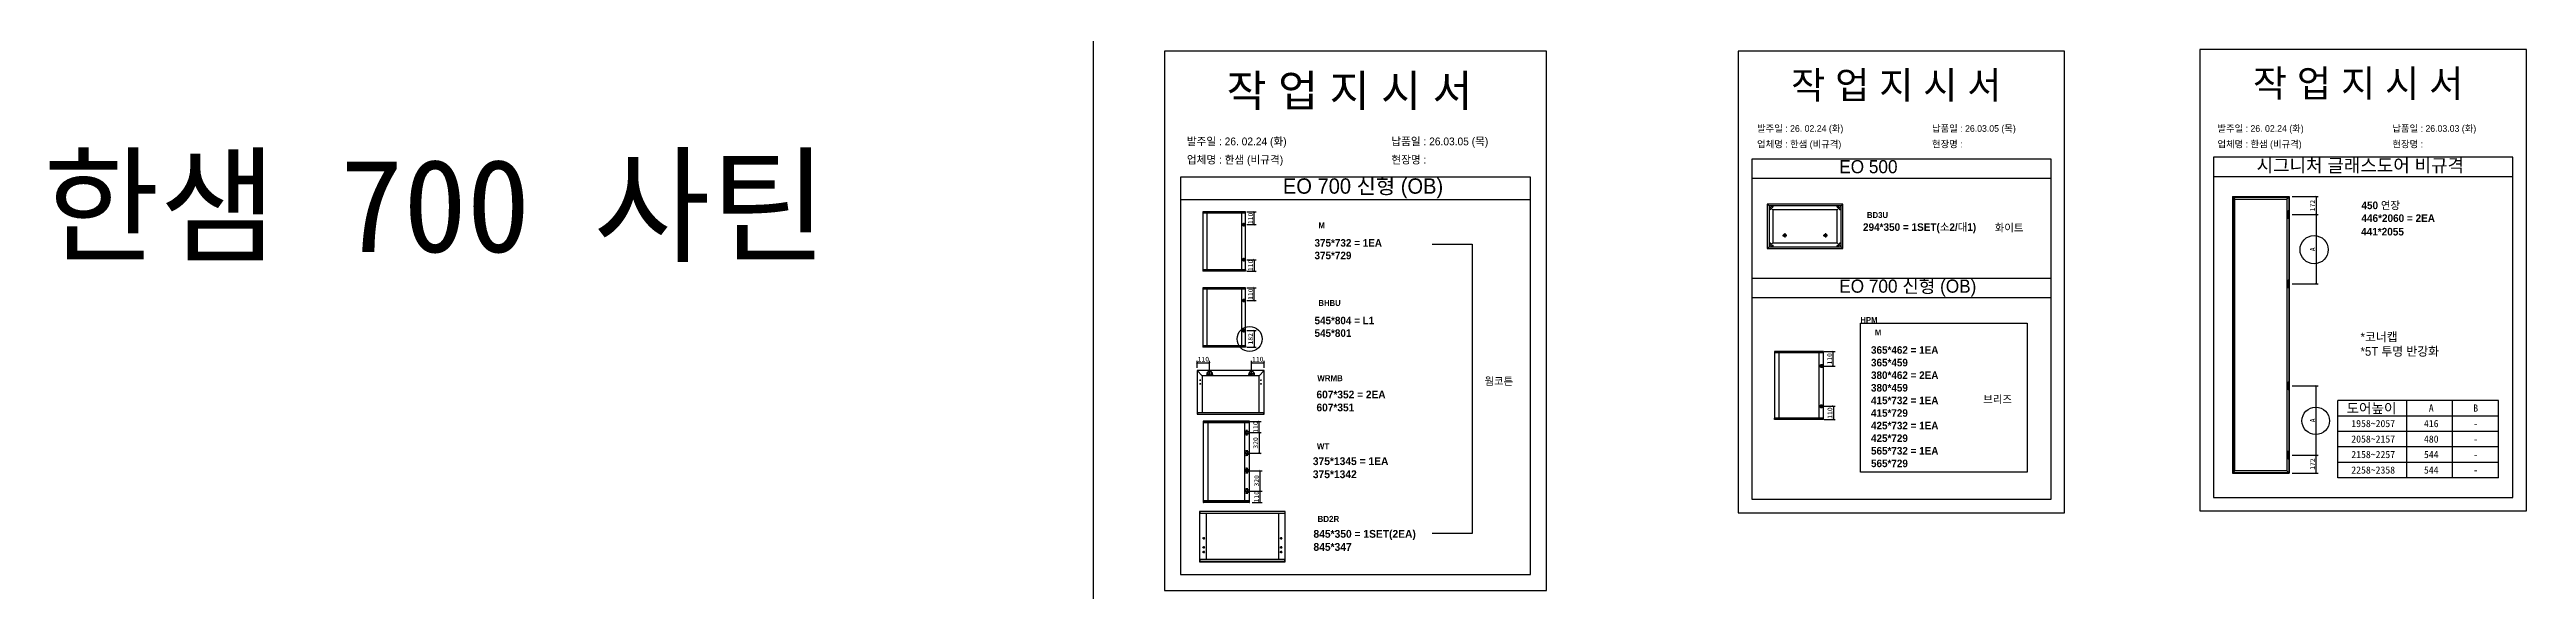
# Model space of a CAD drawing. Header units: millimetres. Extents: x -44117 to 256353, y -2095463 to 65325.
# Drawn here: x 104930 to 117671, y -733248 to -730462 of the extents above; entities that cross this region are included whole.
import ezdxf
from ezdxf.enums import TextEntityAlignment as Align

# ---------------------------------------------------------------- set-up
doc = ezdxf.new("R2010")
doc.units = ezdxf.units.MM
doc.header["$LTSCALE"] = 10
doc.linetypes.add('CENTER', pattern=[50.8, 31.75, -6.35, 6.35, -6.35])
doc.linetypes.add('HIDDEN', pattern=[9.525, 6.35, -3.175])
doc.layers.add('CENTER', color=4, linetype='CENTER')
doc.layers.add('HIDDEN', color=3, linetype='HIDDEN')
doc.layers.add('Layer1', color=7, linetype='Continuous', lineweight=70)
doc.styles.add('MtX_Gulim', font='')
doc.styles.get('MtX_Gulim').set_extended_font_data('Gulim', bold=True)
doc.dimstyles.new('ISO-25', dxfattribs={"dimtxt": 2.5, "dimasz": 2.5, "dimexe": 1, "dimexo": 1, "dimtad": 1, "dimtxsty": 'Standard', "dimblk": 'ARCHTICK', "dimcen": 2.5, "dimadec": 0, "dimazin": 0, "dimtfac": 1, "dimtmove": 0, "dimatfit": 3, "dimfxl": 0, "dimarcsym": 0})

msp = doc.modelspace()

# ---------------------------------------------------------------- texts
at = {"linetype": 'Continuous', "style": 'MtX_Gulim'}
for s, height, p in [('450 연장', 39.271262, (116822.3064, -731284.52566)), ('M', 30.31593, (111457.02384, -731383.07491)), ('BD3U', 30.555632, (114278.61797, -731329.99376)), ('446*2060 = 2EA', 39.2712622, (116822.3064, -731350.3876)), ('BHBU', 30.315933, (111457.02384, -731782.74232)), ('HPM', 30.315933, (114244.81587, -731870.01125)), ('M', 30.31593, (114319.70993, -731934.49668)), ('WRMB', 31.09714, (111451.27607, -732170.27322)), ('도어높이', 51.111877, (116745.83055, -732334.78939)), ('WT', 31.421769, (111449.07135, -732520.75419)), ('BD2R', 31.421769, (111452.29794, -732895.03815))]:
    msp.add_text(s, height=height, dxfattribs=at).set_placement(p)
at = {"color": 242, "linetype": 'Continuous', "true_color": 0xcd2027, "style": 'MtX_Gulim'}
msp.add_text('441*2055', height=39.271262, dxfattribs=at).set_placement((116820.84448, -731419.98737))
for s, height, p in [('1958~2057', 36.776263, (116882.94239, -732406.57166)), ('416', 36.776263, (117181.60924, -732406.57166)), ('A', 36.77626, (117181.60924, -732326.81662)), ('B', 36.77626, (117410.24618, -732326.81662)), ('-', 36.77626, (117410.24618, -732406.57166)), ('2058~2157', 36.776263, (116882.94239, -732486.32669)), ('480', 36.776263, (117181.60924, -732486.32669)), ('-', 36.77626, (117410.24618, -732486.32669)), ('2158~2257', 36.776263, (116882.94239, -732566.08172)), ('2258~2358', 36.776263, (116882.94239, -732645.83676)), ('544', 36.776263, (117181.60924, -732566.08172)), ('544', 36.776263, (117181.60924, -732645.83676)), ('-', 36.77626, (117410.24618, -732566.08172)), ('-', 36.77626, (117410.24618, -732645.83676))]:
    msp.add_text(s, height=height).set_placement(p, align=Align.CENTER)
at = {"attachment_point": 1}
for s, width, gutter_width, heights, insert, char_height in [('{\\fGulim|b0|i0|c129|p50;작 업 지 시 서}', 3866.1191991, 14.61198, [-182.17695], (110984.8366, -730592.12168), 163.6541724), ('{\\fGulim|b0|i0|c129|p50;작 업 지 시 서}', 3307.3198183, 12.5, [-155.84554], (113888.56953, -730575.27655), 140), ('{\\fGulim|b0|i0|c129|p50;작 업 지 시 서}', 3307.3198183, 12.5, [-155.84554], (116264.1671, -730566.57035), 140), ('\\pt11;{\\fGulim|b0|i0|c129|p50;발주일 : 26. 02.24 (화)}', 3307.3198183, 12.5, [34.50412], (113713.36018, -730851.99697), 34.3), ('{\\fGulim|b0|i0|c129|p50;납품일 : 26.03.05 (목)}', 3307.3198183, 12.5, [35.09023], (114613.33816, -730851.99697), 34.3), ('\\pt11;{\\fGulim|b0|i0|c129|p50;발주일 : 26. 02.24 (화)}', 3307.3198183, 12.5, [34.50412], (116081.73262, -730851.99697), 34.3), ('{\\fGulim|b0|i0|c129|p50;납품일 : 26.03.03 (화)}', 3307.3198183, 12.5, [35.09023], (116981.7106, -730851.99697), 34.3), ('{\\f굴림|b0|i0|c129|p50;한샘} 700 {\\f굴림|b0|i0|c129|p50;사틴}', 5072.1082947, 2395.6482, [-533.35869], (104895.62473, -731026.06257), 479.1296392), ('\\pt11;{\\fGulim|b0|i0|c129|p50;발주일 : 26. 02.24 (화)}', 3866.1191991, 14.61198, [40.33388], (110780.02416, -730915.59633), 40.0952722), ('{\\fGulim|b0|i0|c129|p50;납품일 : 26.03.05 (목)}', 3866.1191991, 14.61198, [41.01902], (111832.06096, -730915.59633), 40.0952722), ('{\\fGulim|b0|i0|c129|p50;업체명 : 한샘 (비규격)}', 3307.3198183, 12.5, [36.11279], (113713.36018, -730932.65315), 34.3), ('{\\fGulim|b0|i0|c129|p50;현장명 : }', 3307.3198183, 12.5, [-38.2735], (114613.33816, -730932.65315), 34.3), ('{\\fGulim|b0|i0|c129|p50;업체명 : 한샘 (비규격)}', 3307.3198183, 12.5, [36.11279], (116081.73262, -730932.65315), 34.3), ('{\\fGulim|b0|i0|c129|p50;현장명 : }', 3307.3198183, 12.5, [-38.2735], (116981.7106, -730932.65315), 34.3), ('{\\fGulim|b0|i0|c129|p50;업체명 : 한샘 (비규격)}', 3866.1191991, 14.61198, [42.21435], (110780.02416, -731009.88004), 40.0952722), ('{\\fGulim|b0|i0|c129|p50;EO 700 신형 (OB)}', 1866.9095708, 7.05598, [-99.44135], (111274.21155, -731125.79316), 79.0269325), ('{\\fGulim|b0|i0|c129|p50;현장명 : }', 3866.1191991, 14.61198, [-44.74013], (111832.06096, -731009.88004), 40.0952722), ('{\\fGulim|b0|i0|c129|p50;EO 500}', 1597.0710432, 6.03612, [-69.31494], (114136.11894, -731031.81247), 67.6045736), ('{\\fGulim|b0|i0|c129|p50;시그니처 글래스도어 비규격}', 1597.0710432, 6.03612, [-75.34624], (116283.08256, -731025.35977), 67.6045736), ('{\\f굴림|b1|i0|c129|p50;294*350 = 1SET(소2/대1)}', 11862.5631537, 152.56307, [758.13502], (114258.36879, -731357.15663), 39.2305043), ('{\\f굴림|b1|i0|c129|p50;화이트}', 11862.5631537, 152.56307, [-43.58945], (114935.99964, -731360.87899), 39.2305043), ('{\\f굴림|b1|i0|c129|p50;375*732 = 1EA\\P\\C1;375*729}', 11769.5052121, 151.36626, [-104.92668], (111436.9335, -731438.56756), 38.9227538), ('{\\fGulim|b0|i0|c129|p50;EO 700 신형 (OB)}', 1597.0710432, 6.03612, [-85.06834], (114136.11894, -731646.92153), 67.6045736), ('{\\f굴림|b1|i0|c129|p50;545*804 = L1\\P\\C1;545*801}', 11769.5052121, 151.36626, [-104.97817], (111436.9335, -731838.23496), 38.9227538), ('{\\f굴림|b1|i0|c129|p50;365*462 = 1EA\\P\\C1;365*459\\P\\C256;380*462 = 2EA\\P\\C1;380*459\\P\\C256;415*732 = 1EA\\P\\C1;415*729\\P\\C256;425*732 = 1EA\\P\\C1;425*729\\P\\C256;565*732 = 1EA\\P\\C1;565*729}', 11769.5052121, 151.36626, [-624.7205], (114299.6196, -731989.98932), 38.9227538), ('{\\fGulim|b0|i0|c129|p50;*코너캡\\P*5T 투명 반강화}', 1055.7982644, 3.99038, [-126.38025], (116817.96571, -731919.89896), 44.6923083), ('{\\f굴림|b1|i0|c129|p50;607*352 = 2EA\\P\\C1;607*351}', 12072.7918459, 155.2668, [-107.63052], (111446.83527, -732218.84077), 39.9257485), ('{\\f굴림|b1|i0|c129|p50;웜코튼}', 11769.5052121, 151.36626, [-42.01186], (112311.83721, -732150.52669), 38.9227538), ('{\\f굴림|b1|i0|c129|p50;브리즈}', 11862.5631537, 152.56307, [-43.58945], (114877.2267, -732243.37319), 39.2305043), ('{\\f굴림|b1|i0|c129|p50;375*1345 = 1EA\\P\\C1;375*1342}', 12198.822037, 156.88766, [-108.80746], (111428.24818, -732561.71266), 40.342541), ('{\\f굴림|b1|i0|c129|p50;845*350 = 1SET(2EA)\\P\\C1;845*347}', 12198.822037, 156.88766, [-113.28997], (111431.47477, -732935.99662), 40.342541)]:
    msp.add_mtext_dynamic_manual_height_columns(s, width=width, gutter_width=gutter_width, heights=heights, dxfattribs=dict(at, insert=insert, char_height=char_height))

# ---------------------------------------------------------------- blocks, each defined once
blk = doc.blocks.new('_ArchTick')
at = {"color": 0, "linetype": 'ByBlock', "const_width": 0.15}
blk.add_lwpolyline([(-0.5, -0.5), (0.5, 0.5)], dxfattribs=at)
blk = doc.blocks.new('*D4944')
at = {"color": 0, "lineweight": -2}
for p, q in [((110833, -732101), (110833, -732066)), ((110833, -732076), (110897, -732076)), ((110897, -732113), (110897, -732066))]:
    blk.add_line(p, q, dxfattribs=at)
at = {"layer": 'Defpoints', "color": 0}
for p in [(110833, -732116), (110897, -732076), (110897, -732128)]:
    blk.add_point(p, dxfattribs=at)
at = {"color": 0, "lineweight": -2, "xscale": 10, "yscale": 10, "zscale": 10, "rotation": 180}
blk.add_blockref('_ArchTick', (110833, -732076), dxfattribs=at)
at = {"color": 0, "lineweight": -2, "xscale": 10, "yscale": 10, "zscale": 10}
blk.add_blockref('_ArchTick', (110897, -732076), dxfattribs=at)
at = {"color": 0, "insert": (110865, -732057), "char_height": 25, "attachment_point": 5}
blk.add_mtext('110', dxfattribs=at)
blk = doc.blocks.new('*D4945')
at = {"color": 0, "lineweight": -2}
for p, q in [((111113, -732113), (111113, -732066)), ((111113, -732076), (111178, -732076)), ((111178, -732101), (111178, -732066))]:
    blk.add_line(p, q, dxfattribs=at)
at = {"layer": 'Defpoints', "color": 0}
for p in [(111113, -732128), (111178, -732076), (111178, -732116)]:
    blk.add_point(p, dxfattribs=at)
at = {"color": 0, "lineweight": -2, "xscale": 10, "yscale": 10, "zscale": 10, "rotation": 180}
blk.add_blockref('_ArchTick', (111113, -732076), dxfattribs=at)
at = {"color": 0, "lineweight": -2, "xscale": 10, "yscale": 10, "zscale": 10}
blk.add_blockref('_ArchTick', (111178, -732076), dxfattribs=at)
at = {"color": 0, "insert": (111145, -732057), "char_height": 25, "attachment_point": 5}
blk.add_mtext('110', dxfattribs=at)
blk = doc.blocks.new('*D4946')
at = {"color": 0, "lineweight": -2}
for p, q in [((111088, -731299), (111136, -731299)), ((111088, -731364), (111136, -731364)), ((111126, -731364), (111126, -731299))]:
    blk.add_line(p, q, dxfattribs=at)
at = {"layer": 'Defpoints', "color": 0}
for p in [(111073, -731299), (111073, -731364), (111126, -731299)]:
    blk.add_point(p, dxfattribs=at)
at = {"color": 0, "lineweight": -2, "xscale": 10, "yscale": 10, "zscale": 10}
for p, rotation in [((111126, -731299), 90), ((111126, -731364), 270)]:
    blk.add_blockref('_ArchTick', p, dxfattribs=dict(at, rotation=rotation))
at = {"color": 0, "insert": (111108, -731332), "char_height": 25, "attachment_point": 5, "rotation": 90}
blk.add_mtext('110', dxfattribs=at)
blk = doc.blocks.new('*D4947')
at = {"color": 0, "lineweight": -2}
for p, q in [((111088, -731545), (111137, -731545)), ((111088, -731604), (111137, -731604)), ((111127, -731545), (111127, -731604))]:
    blk.add_line(p, q, dxfattribs=at)
at = {"layer": 'Defpoints', "color": 0}
for p in [(111073, -731545), (111073, -731604), (111127, -731604)]:
    blk.add_point(p, dxfattribs=at)
at = {"color": 0, "lineweight": -2, "xscale": 10, "yscale": 10, "zscale": 10}
for p, rotation in [((111127, -731545), 90), ((111127, -731604), 270)]:
    blk.add_blockref('_ArchTick', p, dxfattribs=dict(at, rotation=rotation))
at = {"color": 0, "insert": (111108, -731574), "char_height": 25, "attachment_point": 5, "rotation": 90}
blk.add_mtext('110', dxfattribs=at)
blk = doc.blocks.new('28-B')
blk.add_circle((0, 0), 10)
at = {"layer": 'CENTER'}
for p, q in [((-17, 0), (17, 0)), ((0, 17), (0, -17))]:
    blk.add_line(p, q, dxfattribs=at)
blk = doc.blocks.new('*D4948')
at = {"color": 0, "lineweight": -2}
for p, q in [((111088, -731689), (111136, -731689)), ((111088, -731755), (111136, -731755)), ((111126, -731755), (111126, -731689))]:
    blk.add_line(p, q, dxfattribs=at)
at = {"layer": 'Defpoints', "color": 0}
for p in [(111073, -731689), (111073, -731755), (111126, -731689)]:
    blk.add_point(p, dxfattribs=at)
at = {"color": 0, "lineweight": -2, "xscale": 10, "yscale": 10, "zscale": 10}
for p, rotation in [((111126, -731689), 90), ((111126, -731755), 270)]:
    blk.add_blockref('_ArchTick', p, dxfattribs=dict(at, rotation=rotation))
at = {"color": 0, "insert": (111108, -731722), "char_height": 25, "attachment_point": 5, "rotation": 90}
blk.add_mtext('110', dxfattribs=at)
blk = doc.blocks.new('*D4949')
at = {"color": 0, "lineweight": -2}
for p, q in [((111088, -731910), (111137, -731910)), ((111088, -731995), (111137, -731995)), ((111127, -731910), (111127, -731995))]:
    blk.add_line(p, q, dxfattribs=at)
at = {"layer": 'Defpoints', "color": 0}
for p in [(111073, -731910), (111073, -731995), (111127, -731995)]:
    blk.add_point(p, dxfattribs=at)
at = {"color": 0, "lineweight": -2, "xscale": 10, "yscale": 10, "zscale": 10}
for p, rotation in [((111127, -731910), 90), ((111127, -731995), 270)]:
    blk.add_blockref('_ArchTick', p, dxfattribs=dict(at, rotation=rotation))
at = {"color": 0, "insert": (111108, -731952), "char_height": 25, "attachment_point": 5, "rotation": 90}
blk.add_mtext('182', dxfattribs=at)
blk = doc.blocks.new('*D4950')
at = {"color": 0, "lineweight": -2}
for p, q in [((111105, -732377), (111163, -732377)), ((111153, -732435), (111153, -732377)), ((111105, -732435), (111163, -732435))]:
    blk.add_line(p, q, dxfattribs=at)
at = {"layer": 'Defpoints', "color": 0}
for p in [(111090, -732377), (111153, -732377), (111090, -732435)]:
    blk.add_point(p, dxfattribs=at)
at = {"color": 0, "lineweight": -2, "xscale": 10, "yscale": 10, "zscale": 10}
for p, rotation in [((111153, -732377), 90), ((111153, -732435), 270)]:
    blk.add_blockref('_ArchTick', p, dxfattribs=dict(at, rotation=rotation))
at = {"color": 0, "insert": (111134, -732406), "char_height": 25, "attachment_point": 5, "rotation": 90}
blk.add_mtext('110', dxfattribs=at)
blk = doc.blocks.new('*D4951')
at = {"color": 0, "lineweight": -2}
for p, q in [((111105, -732736), (111168, -732736)), ((111158, -732794), (111158, -732736)), ((111117, -732794), (111168, -732794))]:
    blk.add_line(p, q, dxfattribs=at)
at = {"layer": 'Defpoints', "color": 0}
for p in [(111090, -732736), (111158, -732736), (111102, -732794)]:
    blk.add_point(p, dxfattribs=at)
at = {"color": 0, "lineweight": -2, "xscale": 10, "yscale": 10, "zscale": 10}
for p, rotation in [((111158, -732736), 90), ((111158, -732794), 270)]:
    blk.add_blockref('_ArchTick', p, dxfattribs=dict(at, rotation=rotation))
at = {"color": 0, "insert": (111139, -732765), "char_height": 25, "attachment_point": 5, "rotation": 90}
blk.add_mtext('110', dxfattribs=at)
blk = doc.blocks.new('*D4952')
at = {"color": 0, "lineweight": -2}
for p, q in [((111105, -732631), (111168, -732631)), ((111158, -732736), (111158, -732631)), ((111105, -732736), (111168, -732736))]:
    blk.add_line(p, q, dxfattribs=at)
at = {"layer": 'Defpoints', "color": 0}
for p in [(111090, -732631), (111158, -732631), (111090, -732736)]:
    blk.add_point(p, dxfattribs=at)
at = {"color": 0, "lineweight": -2, "xscale": 10, "yscale": 10, "zscale": 10}
for p, rotation in [((111158, -732631), 90), ((111158, -732736), 270)]:
    blk.add_blockref('_ArchTick', p, dxfattribs=dict(at, rotation=rotation))
at = {"color": 0, "insert": (111139, -732683), "char_height": 25, "attachment_point": 5, "rotation": 90}
blk.add_mtext('320', dxfattribs=at)
blk = doc.blocks.new('*D4953')
at = {"color": 0, "lineweight": -2}
for p, q in [((111105, -732435), (111163, -732435)), ((111153, -732435), (111153, -732541)), ((111105, -732541), (111163, -732541))]:
    blk.add_line(p, q, dxfattribs=at)
at = {"layer": 'Defpoints', "color": 0}
for p in [(111090, -732435), (111090, -732541), (111153, -732541)]:
    blk.add_point(p, dxfattribs=at)
at = {"color": 0, "lineweight": -2, "xscale": 10, "yscale": 10, "zscale": 10}
for p, rotation in [((111153, -732435), 90), ((111153, -732541), 270)]:
    blk.add_blockref('_ArchTick', p, dxfattribs=dict(at, rotation=rotation))
at = {"color": 0, "insert": (111134, -732488), "char_height": 25, "attachment_point": 5, "rotation": 90}
blk.add_mtext('320', dxfattribs=at)
blk = doc.blocks.new('*D4954')
at = {"color": 0, "lineweight": -2}
for p, q in [((114059, -732017), (114115, -732017)), ((114059, -732092), (114115, -732092)), ((114105, -732092), (114105, -732017))]:
    blk.add_line(p, q, dxfattribs=at)
at = {"layer": 'Defpoints', "color": 0}
for p in [(114044, -732017), (114044, -732092), (114105, -732017)]:
    blk.add_point(p, dxfattribs=at)
at = {"color": 0, "lineweight": -2, "xscale": 10, "yscale": 10, "zscale": 10}
for p, rotation in [((114105, -732017), 90), ((114105, -732092), 270)]:
    blk.add_blockref('_ArchTick', p, dxfattribs=dict(at, rotation=rotation))
at = {"color": 0, "insert": (114087, -732055), "char_height": 25, "attachment_point": 5, "rotation": 90}
blk.add_mtext('110', dxfattribs=at)
blk = doc.blocks.new('*D4955')
at = {"color": 0, "lineweight": -2}
for p, q in [((114059, -732299), (114116, -732299)), ((114059, -732368), (114116, -732368)), ((114106, -732299), (114106, -732368))]:
    blk.add_line(p, q, dxfattribs=at)
at = {"layer": 'Defpoints', "color": 0}
for p in [(114044, -732299), (114044, -732368), (114106, -732368)]:
    blk.add_point(p, dxfattribs=at)
at = {"color": 0, "lineweight": -2, "xscale": 10, "yscale": 10, "zscale": 10}
for p, rotation in [((114106, -732299), 90), ((114106, -732368), 270)]:
    blk.add_blockref('_ArchTick', p, dxfattribs=dict(at, rotation=rotation))
at = {"color": 0, "insert": (114088, -732334), "char_height": 25, "attachment_point": 5, "rotation": 90}
blk.add_mtext('110', dxfattribs=at)
blk = doc.blocks.new('*D4956')
at = {"color": 0, "lineweight": -2}
for p, q in [((116466, -731312), (116600, -731312)), ((116590, -731312), (116590, -731669)), ((116466, -731669), (116600, -731669))]:
    blk.add_line(p, q, dxfattribs=at)
at = {"layer": 'Defpoints', "color": 0}
for p in [(116451, -731312), (116451, -731669), (116590, -731669)]:
    blk.add_point(p, dxfattribs=at)
at = {"color": 0, "lineweight": -2, "xscale": 10, "yscale": 10, "zscale": 10}
for p, rotation in [((116590, -731312), 90), ((116590, -731669), 270)]:
    blk.add_blockref('_ArchTick', p, dxfattribs=dict(at, rotation=rotation))
at = {"color": 0, "insert": (116571, -731491), "char_height": 25, "attachment_point": 5, "rotation": 90}
blk.add_mtext('A', dxfattribs=at)
blk = doc.blocks.new('*D4957')
at = {"color": 0, "lineweight": -2}
for p, q in [((116466, -731220), (116600, -731220)), ((116590, -731220), (116590, -731312)), ((116466, -731312), (116600, -731312))]:
    blk.add_line(p, q, dxfattribs=at)
at = {"layer": 'Defpoints', "color": 0}
for p in [(116451, -731220), (116451, -731312), (116590, -731312)]:
    blk.add_point(p, dxfattribs=at)
at = {"color": 0, "lineweight": -2, "xscale": 10, "yscale": 10, "zscale": 10}
for p, rotation in [((116590, -731220), 90), ((116590, -731312), 270)]:
    blk.add_blockref('_ArchTick', p, dxfattribs=dict(at, rotation=rotation))
at = {"color": 0, "insert": (116571, -731266), "char_height": 25, "attachment_point": 5, "rotation": 90}
blk.add_mtext('172', dxfattribs=at)
blk = doc.blocks.new('*D4958')
at = {"color": 0, "lineweight": -2}
for p, q in [((116466, -732194), (116600, -732194)), ((116590, -732551), (116590, -732194)), ((116466, -732551), (116600, -732551))]:
    blk.add_line(p, q, dxfattribs=at)
at = {"layer": 'Defpoints', "color": 0}
for p in [(116451, -732194), (116590, -732194), (116451, -732551)]:
    blk.add_point(p, dxfattribs=at)
at = {"color": 0, "lineweight": -2, "xscale": 10, "yscale": 10, "zscale": 10}
for p, rotation in [((116590, -732194), 90), ((116590, -732551), 270)]:
    blk.add_blockref('_ArchTick', p, dxfattribs=dict(at, rotation=rotation))
at = {"color": 0, "insert": (116571, -732372), "char_height": 25, "attachment_point": 5, "rotation": 90}
blk.add_mtext('A', dxfattribs=at)
blk = doc.blocks.new('*D4959')
at = {"color": 0, "lineweight": -2}
for p, q in [((116466, -732551), (116600, -732551)), ((116466, -732643), (116600, -732643)), ((116590, -732643), (116590, -732551))]:
    blk.add_line(p, q, dxfattribs=at)
at = {"layer": 'Defpoints', "color": 0}
for p in [(116451, -732551), (116451, -732643), (116590, -732551)]:
    blk.add_point(p, dxfattribs=at)
at = {"color": 0, "lineweight": -2, "xscale": 10, "yscale": 10, "zscale": 10}
for p, rotation in [((116590, -732551), 90), ((116590, -732643), 270)]:
    blk.add_blockref('_ArchTick', p, dxfattribs=dict(at, rotation=rotation))
at = {"color": 0, "insert": (116571, -732597), "char_height": 25, "attachment_point": 5, "rotation": 90}
blk.add_mtext('172', dxfattribs=at)

# ---------------------------------------------------------------- dimensions: what is measured, and where the dimension line sits
for base, p1, p2, text, override, picture, middle in [((116589.59552, -731312.39534), (116451.45684, -731219.90087), (116451.45684, -731312.39534), '172', {"dimscale": 10, "dimasz": 1, "dimexo": 1.5}, '*D4957', (116570.84552, -731266.1481)), ((111126.26217, -731298.71648), (111073.07705, -731364.39427), (111073.07705, -731298.71648), '110', {"dimscale": 10, "dimasz": 1, "dimexo": 1.5, "dimtxsty": 'Standard'}, '*D4946', (111107.51217, -731331.55538)), ((116589.59552, -731669.25342), (116451.45684, -731312.39534), (116451.45684, -731669.25342), 'A', {"dimscale": 10, "dimasz": 1, "dimexo": 1.5, "dimtxsty": 'Standard'}, '*D4956', (116570.84552, -731490.82438)), ((111127.11282, -731604.17369), (111073.07705, -731544.50202), (111073.07705, -731604.17369), '110', {"dimscale": 10, "dimasz": 1, "dimexo": 1.5, "dimtxsty": 'Standard'}, '*D4947', (111108.36282, -731574.33786)), ((111126.26217, -731689.20703), (111073.07705, -731754.88482), (111073.07705, -731689.20703), '110', {"dimscale": 10, "dimasz": 1, "dimexo": 1.5, "dimtxsty": 'Standard'}, '*D4948', (111107.51217, -731722.04592)), ((111127.11282, -731994.66424), (111073.07705, -731910.25429), (111073.07705, -731994.66424), '182', {"dimscale": 10, "dimasz": 1, "dimexo": 1.5, "dimtxsty": 'Standard'}, '*D4949', (111108.36282, -731952.45927)), ((114105.48876, -732017.03851), (114044.39431, -732092.48346), (114044.39431, -732017.03851), '110', {"dimscale": 10, "dimasz": 1, "dimexo": 1.5, "dimtxsty": 'Standard'}, '*D4954', (114086.73876, -732054.76099)), ((116589.59552, -732194.04471), (116451.45684, -732550.90279), (116451.45684, -732194.04471), 'A', {"dimscale": 10, "dimasz": 1, "dimexo": 1.5, "dimtxsty": 'Standard'}, '*D4958', (116570.84552, -732372.47375)), ((114106.46592, -732367.92128), (114044.39431, -732299.37564), (114044.39431, -732367.92128), '110', {"dimscale": 10, "dimasz": 1, "dimexo": 1.5, "dimtxsty": 'Standard'}, '*D4955', (114087.71592, -732333.64846)), ((111152.9491, -732540.50758), (111090.02397, -732435.32503), (111090.02397, -732540.50758), '320', {"dimscale": 10, "dimasz": 1, "dimexo": 1.5, "dimtxsty": 'Standard'}, '*D4953', (111134.1991, -732487.9163)), ((111157.52056, -732630.71757), (111090.02397, -732735.9001), (111090.02397, -732630.71757), '320', {"dimscale": 10, "dimasz": 1, "dimexo": 1.5, "dimtxsty": 'Standard'}, '*D4952', (111138.77056, -732683.30883)), ((116589.59552, -732550.90279), (116451.45684, -732643.39726), (116451.45684, -732550.90279), '172', {"dimscale": 10, "dimasz": 1, "dimexo": 1.5}, '*D4959', (116570.84552, -732597.15003)), ((111157.52056, -732735.9001), (111101.66251, -732794.4048), (111090.02397, -732735.9001), '110', {"dimscale": 10, "dimasz": 1, "dimexo": 1.5, "dimtxsty": 'Standard'}, '*D4951', (111138.77056, -732765.15245))]:
    dim = msp.add_linear_dim(base=base, p1=p1, p2=p2, angle=90, text=text, dimstyle='ISO-25', override=override)
    dim.commit()
    dim.dimension.update_dxf_attribs({"geometry": picture, "text_midpoint": middle})
for base, p1, p2, picture, middle in [((110897.46707, -732076.09642), (110832.94702, -732115.67682), (110897.46707, -732128.40325), '*D4944', (110865.20705, -732057.34642)), ((111177.53689, -732076.09642), (111113.01685, -732128.40325), (111177.53689, -732115.67682), '*D4945', (111145.27687, -732057.34642))]:
    dim = msp.add_linear_dim(base=base, p1=p1, p2=p2, text='110', dimstyle='ISO-25', override={"dimscale": 10, "dimasz": 1, "dimexo": 1.5, "dimtxsty": 'Standard'})
    dim.commit()
    dim.dimension.update_dxf_attribs({"geometry": picture, "text_midpoint": middle})
dim = msp.add_linear_dim(base=(111152.9491, -732377.48795), p1=(111090.02397, -732435.32503), p2=(111090.02397, -732377.48795), angle=90, text='110', dimstyle='ISO-25', override={"dimscale": 10, "dimasz": 1, "dimexo": 1.5, "dimtxsty": 'Standard'})
dim.commit()
dim.dimension.update_dxf_attribs({"geometry": '*D4950', "text_midpoint": (111152.9491, -732406.40649), "dimtype": 160})

# ---------------------------------------------------------------- linework, layer by layer
for p, q in [((112547.96002, -731119.33033), (110747.76412, -731119.33033)), ((115225.76293, -731026.28376), (113685.76293, -731026.28376)), ((117601.36049, -731017.57756), (116061.36049, -731017.57756)), ((117601.36049, -731117.57756), (116061.36049, -731117.57756)), ((112547.96002, -731236.22617), (110747.76412, -731236.22617)), ((115225.76293, -731126.28376), (113685.76293, -731126.28376)), ((116158.88569, -731219.90087), (116158.88569, -732643.39726)), ((116158.88569, -731219.90087), (116451.45684, -731219.90087)), ((116158.88569, -731219.90087), (116171.34948, -731232.36466)), ((116158.88569, -731219.90087), (116164.78959, -731219.90087)), ((116164.78959, -731219.90087), (116164.78959, -732643.39726)), ((116438.99305, -731232.36466), (116451.45684, -731219.90087)), ((116451.45684, -731219.90087), (116451.45684, -732643.39726)), ((110862.64946, -731298.93592), (110862.64946, -731603.95425)), ((111082.56785, -731299.33091), (110862.64946, -731299.33091)), ((111082.56785, -731305.29961), (110862.64946, -731305.29961)), ((111082.34841, -731298.71648), (110862.8689, -731298.71648)), ((110882.17941, -731304.86073), (110882.17941, -731597.59056)), ((111062.81846, -731597.59056), (111062.81846, -731305.29961)), ((111081.47066, -731305.29961), (111081.47066, -731298.71648)), ((111082.56785, -731603.95425), (111082.56785, -731298.93592)), ((113765.85584, -731258.58387), (113765.85584, -731487.06854)), ((113766.51211, -731258.91279, 94.77377), (113765.85584, -731258.91279, 94.77377)), ((114155.06541, -731258.25653), (113766.18319, -731258.25653)), ((113766.51211, -731258.91279, 94.77377), (113766.51211, -731258.25653, 94.77377)), ((113795.05475, -731287.45543), (113766.51211, -731258.91279)), ((114145.70343, -731267.94585), (113775.54517, -731267.94585)), ((113775.54517, -731267.94585), (113775.54517, -731477.70656)), ((114126.19385, -731287.45543), (113795.05475, -731287.45543)), ((113795.05475, -731287.45543), (113795.05475, -731458.19698)), ((114126.19385, -731287.45543), (114154.73649, -731258.91279)), ((114126.19385, -731458.19698), (114126.19385, -731287.45543)), ((114145.70343, -731477.70656), (114145.70343, -731267.94585)), ((114154.73649, -731258.91279, 94.77377), (114154.73649, -731258.25653, 94.77377)), ((114154.73649, -731258.91279, 94.77377), (114154.73649, -731258.25653, 94.77377)), ((114154.73649, -731258.91279, 94.77377), (114155.39275, -731258.91279, 94.77377)), ((114154.73649, -731258.91279, 94.77377), (114155.39275, -731258.91279, 94.77377)), ((114155.39275, -731487.06854), (114155.39275, -731258.58387)), ((113766.51211, -731486.73962, 94.77377), (113765.85584, -731486.73962, 94.77377)), ((113766.18319, -731487.39589), (114155.06541, -731487.39589)), ((113795.05475, -731458.19698), (113766.51211, -731486.73962)), ((113766.51211, -731486.73962, 94.77377), (113766.51211, -731487.39589, 94.77377)), ((113775.54517, -731477.70656), (114145.70343, -731477.70656)), ((113795.05475, -731458.19698), (114126.19385, -731458.19698)), ((114126.1894, -731458.19698), (114154.73859, -731486.73962)), ((114152.77627, -731487.39814), (114152.77402, -731487.39589)), ((114154.73649, -731486.73962, 94.77377), (114155.39275, -731486.73962, 94.77377)), ((114154.73649, -731486.73962, 94.77377), (114154.73649, -731487.39589, 94.77377)), ((114154.73649, -731486.73962, 94.77377), (114155.39275, -731486.73962, 94.77377)), ((114154.73649, -731486.73962, 94.77377), (114154.73649, -731487.39589, 94.77377)), ((111082.56785, -731597.59056), (110862.64946, -731597.59056)), ((111082.56785, -731603.55927), (110862.64946, -731603.55927)), ((111082.34841, -731604.17369), (110862.8689, -731604.17369)), ((110863.74665, -731604.17369), (110863.74665, -731597.59056)), ((111081.47066, -731597.59056), (111081.47066, -731604.17369)), ((110862.64946, -731689.42646), (110862.64946, -731994.44479)), ((111082.56785, -731689.82145), (110862.64946, -731689.82145)), ((111082.56785, -731695.79015), (110862.64946, -731695.79015)), ((111082.34841, -731689.20703), (110862.8689, -731689.20703)), ((110882.17941, -731695.35128), (110882.17941, -731988.08111)), ((111062.81846, -731988.08111), (111062.81846, -731695.79015)), ((111081.47066, -731695.79015), (111081.47066, -731689.20703)), ((111082.56785, -731994.44479), (111082.56785, -731689.42646)), ((115225.76293, -731641.39282), (113685.76293, -731641.39282)), ((115225.76293, -731741.39282), (113685.76293, -731741.39282)), ((111082.56785, -731988.08111), (110862.64946, -731988.08111)), ((111082.56785, -731994.04981), (110862.64946, -731994.04981)), ((111082.34841, -731994.66424), (110862.8689, -731994.66424)), ((110863.74665, -731994.66424), (110863.74665, -731988.08111)), ((111081.47066, -731988.08111), (111081.47066, -731994.66424)), ((110832.65106, -732115.67682), (110832.65106, -732340.01715)), ((110858.99181, -732142.01757), (110832.73774, -732115.46754)), ((111177.53689, -732115.38086), (110832.94702, -732115.38086)), ((110913.61049, -732128.40325), (110881.32365, -732128.40325)), ((110886.51642, -732134.32252), (110881.781, -732134.32252)), ((110884.14871, -732131.95481), (110884.14871, -732136.69023)), ((110897.46707, -732144.54667), (110897.46707, -732112.25983)), ((110913.15313, -732134.32252), (110908.41772, -732134.32252)), ((110910.78542, -732131.95481), (110910.78542, -732136.69023)), ((111096.87343, -732128.40325), (111129.16027, -732128.40325)), ((111102.06621, -732134.32252), (111097.33079, -732134.32252)), ((111099.6985, -732131.95481), (111099.6985, -732136.69023)), ((111113.01686, -732144.54667), (111113.01686, -732112.25983)), ((111128.70292, -732134.32252), (111123.96751, -732134.32252)), ((111126.33521, -732131.95481), (111126.33521, -732136.69023)), ((111151.4921, -732142.01757), (111177.74617, -732115.46754)), ((111177.83285, -732340.01715), (111177.83285, -732115.67682)), ((113802.67333, -732017.29058), (113802.67333, -732367.66921)), ((114055.29652, -732017.74431), (113802.67333, -732017.74431)), ((114055.29652, -732024.60064), (113802.67333, -732024.60064)), ((114055.04445, -732017.03851), (113802.9254, -732017.03851)), ((113825.10764, -732024.0965), (113825.10764, -732360.35916)), ((114032.61013, -732360.35916), (114032.61013, -732024.60064)), ((114054.03616, -732024.60064), (114054.03616, -732017.03851)), ((114055.29652, -732367.66921), (114055.29652, -732017.29058)), ((110845.96942, -732165.10272), (110851.88869, -732165.10272)), ((110845.96942, -732184.04439), (110851.88869, -732184.04439)), ((110848.92905, -732162.14309), (110848.92905, -732168.06236)), ((110848.92905, -732181.08475), (110848.92905, -732187.00402)), ((110858.99181, -732142.01757), (110858.99181, -732332.02613)), ((111151.4921, -732142.01757), (110858.99181, -732142.01757)), ((111151.4921, -732331.4342), (111151.4921, -732142.01757)), ((111164.5145, -732165.10272), (111158.59523, -732165.10272)), ((111164.5145, -732184.04439), (111158.59523, -732184.04439)), ((111161.55487, -732162.14309), (111161.55487, -732168.06236)), ((111161.55487, -732181.08475), (111161.55487, -732187.00402)), ((110832.65106, -732331.4342), (111177.83285, -732331.4342)), ((110832.65106, -732339.48441), (111177.53689, -732339.48441)), ((110832.94702, -732340.31311), (111177.53689, -732340.31311)), ((110834.13087, -732331.4342), (110834.13087, -732340.31311)), ((110864.74693, -732377.00863), (110864.74693, -732794.2165)), ((111101.7405, -732377.48795), (110864.74693, -732377.48795)), ((111101.7405, -732384.7309), (110864.74693, -732384.7309)), ((111101.47422, -732376.74235), (110865.01322, -732376.74235)), ((110866.07836, -732376.74235), (110866.07836, -732384.7309)), ((110888.44629, -732384.19833), (110888.44629, -732786.49424)), ((111077.77486, -732786.49424), (111077.77486, -732384.7309)), ((111100.40908, -732384.7309), (111100.40908, -732376.74235)), ((111101.7405, -732794.2165), (111101.7405, -732377.00863)), ((111176.35304, -732340.31311), (111176.35304, -732331.4342)), ((114055.29652, -732360.35916), (113802.67333, -732360.35916)), ((114055.29652, -732367.21549), (113802.67333, -732367.21549)), ((114055.04445, -732367.92128), (113802.9254, -732367.92128)), ((113803.93368, -732367.92128), (113803.93368, -732360.35916)), ((114054.03616, -732360.35916), (114054.03616, -732367.92128)), ((116700.63619, -732668.38946), (116700.63619, -732269.6143)), ((117527.44882, -732269.6143), (116700.63619, -732269.6143)), ((117527.44882, -732349.36933), (116700.63619, -732349.36933)), ((117055.78065, -732668.38946), (117055.78065, -732269.6143)), ((117291.61473, -732668.38946), (117291.61473, -732269.6143)), ((117527.44882, -732668.38946), (117527.44882, -732269.6143)), ((111075.49938, -732435.32503), (111104.54855, -732435.32503)), ((111087.36112, -732423.34221), (111083.10056, -732423.34221)), ((111087.36112, -732447.30785), (111083.10056, -732447.30785)), ((111085.23084, -732421.21193), (111085.23084, -732425.47249)), ((111085.23084, -732445.17757), (111085.23084, -732449.43813)), ((111090.02397, -732449.84962), (111090.02397, -732420.80044)), ((117527.44882, -732429.12436), (116700.63619, -732429.12436)), ((117527.44882, -732508.8794), (116700.63619, -732508.8794)), ((111075.49938, -732540.50758), (111104.54855, -732540.50758)), ((111075.49938, -732630.71757), (111104.54855, -732630.71757)), ((111087.36112, -732528.52474), (111083.10056, -732528.52474)), ((111087.36112, -732552.49039), (111083.10056, -732552.49039)), ((111087.36112, -732618.73474), (111083.10056, -732618.73474)), ((111087.36112, -732642.70038), (111083.10056, -732642.70038)), ((111085.23084, -732526.39447), (111085.23084, -732530.65502)), ((111085.23084, -732550.36011), (111085.23084, -732554.62067)), ((111085.23084, -732616.60446), (111085.23084, -732620.86502)), ((111085.23084, -732640.5701), (111085.23084, -732644.83066)), ((111090.02397, -732525.98298), (111090.02397, -732555.03216)), ((111090.02397, -732616.19298), (111090.02397, -732645.24216)), ((116171.34948, -732630.93347), (116158.88569, -732643.39726)), ((116158.88569, -732643.39726), (116451.45684, -732643.39726)), ((116438.99305, -732630.93347), (116451.45684, -732643.39726)), ((117527.44882, -732588.63443), (116700.63619, -732588.63443)), ((111075.49938, -732735.9001), (111104.54855, -732735.9001)), ((111087.36112, -732723.91727), (111083.10056, -732723.91727)), ((111087.36112, -732747.88291), (111083.10056, -732747.88291)), ((111085.23084, -732721.78699), (111085.23084, -732726.04755)), ((111085.23084, -732745.75263), (111085.23084, -732750.01319)), ((111090.02397, -732721.37551), (111090.02397, -732750.42469)), ((117527.44882, -732668.38946), (116700.63619, -732668.38946)), ((110845.63414, -732841.20477), (110845.63414, -733099.64684)), ((111286.24454, -732841.87124), (110845.63414, -732841.87124)), ((111286.24454, -732851.94233), (110845.63414, -732851.94233)), ((111285.87428, -732840.83451), (110846.0044, -732840.83451)), ((110847.48544, -732840.83451), (110847.48544, -732851.94233)), ((111101.7405, -732786.49424), (110864.74693, -732786.49424)), ((111101.7405, -732793.73719), (110864.74693, -732793.73719)), ((111101.47422, -732794.48279), (110865.01322, -732794.48279)), ((110866.07836, -732794.48279), (110866.07836, -732786.49424)), ((110878.95762, -732851.94233), (110878.95762, -733088.90927)), ((111100.40908, -732786.49424), (111100.40908, -732794.48279)), ((111252.92106, -733088.90927), (111252.92106, -732851.94233)), ((111284.39324, -732840.83451), (111284.39324, -732851.94233)), ((111286.24454, -733099.64684), (111286.24454, -732841.20477)), ((110872.84831, -732978.57154), (110860.6297, -732978.57154)), ((110872.84831, -733025.96493), (110860.6297, -733025.96493)), ((110866.73901, -732972.46223), (110866.73901, -732984.68084)), ((110866.73901, -733019.85562), (110866.73901, -733032.07423)), ((111259.03037, -732978.57154), (111271.24898, -732978.57154)), ((111259.03037, -733025.96493), (111271.24898, -733025.96493)), ((111265.13967, -732972.46223), (111265.13967, -732984.68084)), ((111265.13967, -733019.85562), (111265.13967, -733032.07423)), ((111286.24454, -733088.90927), (110845.63414, -733088.90927)), ((111286.24454, -733098.98037), (110845.63414, -733098.98037)), ((110846.0044, -733100.0171), (111285.87428, -733100.0171)), ((110847.48544, -733088.90927), (110847.48544, -733100.0171)), ((110872.84831, -733049.66162), (110860.6297, -733049.66162)), ((110866.73901, -733043.55232), (110866.73901, -733055.77092)), ((111259.03037, -733049.66162), (111271.24898, -733049.66162)), ((111265.13967, -733043.55232), (111265.13967, -733055.77092)), ((111284.39324, -733100.0171), (111284.39324, -733088.90927))]:
    msp.add_line(p, q)
at = {"linetype": 'Continuous'}
for p, q in [((116171.34948, -732630.93347), (116171.34948, -731232.36466)), ((116171.34948, -731232.36466), (116438.99305, -731232.36466)), ((116438.99305, -731232.36466), (116438.99305, -732630.93347)), ((116438.99305, -732630.93347), (116171.34948, -732630.93347))]:
    msp.add_line(p, q, dxfattribs=at)
at = {"color": 1}
for p in [(110300.49669, 21924.9366), (110300.49669, 14161.07811), (110300.49669, 18584.38997), (110300.49669, 10820.53148), (110300.49669, 18627.87121), (110300.49669, 10864.01272), (110300.49669, 15287.32457), (110300.49669, 7523.46608), (110300.49669, 3746.75115), (110300.49669, 21924.9366), (110300.49669, 14161.07811), (110300.49669, 18584.38997), (110300.49669, 10820.53148), (110300.49669, 18627.87121), (110300.49669, 10864.01272), (110300.49669, 15287.32457), (110300.49669, 7523.46608), (110300.49669, 3746.75115), (110300.49669, 21924.9366), (110300.49669, 14161.07811), (110300.49669, 18584.38997), (110300.49669, 10820.53148), (110300.49669, 18627.87121), (110300.49669, 10864.01272), (110300.49669, 15287.32457), (110300.49669, 7523.46608), (110300.49669, 3746.75115), (110300.49669, 21924.9366), (110300.49669, 14161.07811), (110300.49669, 18584.38997), (110300.49669, 10820.53148), (110300.49669, 18627.87121), (110300.49669, 10864.01272), (110300.49669, 15287.32457), (110300.49669, 7523.46608), (110300.49669, 3746.75115), (110300.49669, 21924.9366), (110300.49669, 14161.07811), (110300.49669, 18584.38997), (110300.49669, 10820.53148), (110300.49669, 18627.87121), (110300.49669, 10864.01272), (110300.49669, 15287.32457), (110300.49669, 7523.46608), (110300.49669, 3746.75115), (110300.49669, 21924.9366), (110300.49669, 14161.07811), (110300.49669, 18584.38997), (110300.49669, 10820.53148), (110300.49669, 18627.87121), (110300.49669, 10864.01272), (110300.49669, 15287.32457), (110300.49669, 7523.46608), (110300.49669, 3746.75115), (110300.49669, 21924.9366), (110300.49669, 14161.07811), (110300.49669, 18584.38997), (110300.49669, 10820.53148), (110300.49669, 18627.87121), (110300.49669, 10864.01272), (110300.49669, 15287.32457), (110300.49669, 7523.46608), (110300.49669, 3746.75115), (110300.49669, 21924.9366), (110300.49669, 14161.07811), (110300.49669, 18584.38997), (110300.49669, 10820.53148), (110300.49669, 18627.87121), (110300.49669, 10864.01272), (110300.49669, 15287.32457), (110300.49669, 7523.46608), (110300.49669, 3746.75115), (110300.49669, 21924.9366), (110300.49669, 14161.07811), (110300.49669, 18584.38997), (110300.49669, 10820.53148), (110300.49669, 18627.87121), (110300.49669, 10864.01272), (110300.49669, 15287.32457), (110300.49669, 7523.46608), (110300.49669, 3746.75115), (110300.49669, 21924.9366), (110300.49669, 14161.07811), (110300.49669, 18584.38997), (110300.49669, 10820.53148), (110300.49669, 18627.87121), (110300.49669, 10864.01272), (110300.49669, 15287.32457), (110300.49669, 7523.46608), (110300.49669, 3746.75115), (110300.49669, 12702.87182), (110300.49669, 4939.01333), (110300.49669, 9362.32519), (110300.49669, 1598.4667), (110300.49669, 9405.80642), (110300.49669, 1641.94794), (110300.49669, 6065.25979), (110300.49669, -1698.5987), (110300.49669, -5475.31363), (110300.49669, 12702.87182), (110300.49669, 4939.01333), (110300.49669, 9362.32519), (110300.49669, 1598.4667), (110300.49669, 9405.80642), (110300.49669, 1641.94794), (110300.49669, 6065.25979), (110300.49669, -1698.5987), (110300.49669, -5475.31363), (110300.49669, 12702.87182), (110300.49669, 4939.01333), (110300.49669, 9362.32519), (110300.49669, 1598.4667), (110300.49669, 9405.80642), (110300.49669, 1641.94794), (110300.49669, 6065.25979), (110300.49669, -1698.5987), (110300.49669, -5475.31363), (110300.49669, 12702.87182), (110300.49669, 4939.01333), (110300.49669, 9362.32519), (110300.49669, 1598.4667), (110300.49669, 9405.80642), (110300.49669, 1641.94794), (110300.49669, 6065.25979), (110300.49669, -1698.5987), (110300.49669, -5475.31363), (110300.49669, 12702.87182), (110300.49669, 4939.01333), (110300.49669, 9362.32519), (110300.49669, 1598.4667), (110300.49669, 9405.80642), (110300.49669, 1641.94794), (110300.49669, 6065.25979), (110300.49669, -1698.5987), (110300.49669, -5475.31363)]:
    msp.add_xline(p, (0, 1), dxfattribs=at)
for points in [[(110665.93704, -733247.80513), (112629.7871, -733247.80513), (112629.7871, -730470.36003), (110665.93704, -730470.36003)], [(113615.76293, -732847.11404), (115295.76293, -732847.11404), (115295.76293, -730471.11404), (113615.76293, -730471.11404)], [(115991.36049, -732838.40784), (117671.36049, -732838.40784), (117671.36049, -730462.40784), (115991.36049, -730462.40784)], [(116160.85366, -731221.86884), (116449.48887, -731221.86884), (116449.48887, -732641.42929), (116160.85366, -732641.42929)], [(114244.81587, -731870.73306), (115103.08771, -731870.73306), (115103.08771, -732638.66049), (114244.81587, -732638.66049)]]:
    msp.add_lwpolyline(points, close=True)
for points in [[(110747.76412, -731119.33033), (110747.76412, -733165.97805), (112547.96002, -733165.97805), (112547.96002, -731119.33033)], [(113685.76293, -731026.28376), (113685.76293, -732777.11404), (115225.76293, -732777.11404), (115225.76293, -731026.28376)], [(116061.36049, -731017.57756), (116061.36049, -732768.40784), (117601.36049, -732768.40784), (117601.36049, -731017.57756)], [(112041.79405, -731463.87995), (112248.29554, -731463.87995), (112248.29554, -732954.56261), (112041.79405, -732954.56261)]]:
    msp.add_lwpolyline(points)
at = {"linetype": 'Continuous'}
for points in [[(116446.85442, -731331.72547), (116446.85442, -731331.72547, 0.4142135624), (116451.45684, -731327.12306), (116451.45684, -731297.66761, 0.4142135624), (116446.85442, -731293.0652), (116446.85442, -731293.0652, 0.4142135624), (116442.25201, -731297.66761), (116442.25201, -731327.12306, 0.4142135624)], [(116446.85442, -731688.58355), (116446.85442, -731688.58355, 0.4142135624), (116451.45684, -731683.98114), (116451.45684, -731654.52569, 0.4142135624), (116446.85442, -731649.92328), (116446.85442, -731649.92328, 0.4142135624), (116442.25201, -731654.52569), (116442.25201, -731683.98114, 0.4142135624)], [(116446.85442, -732213.37485), (116446.85442, -732213.37485, 0.4142135624), (116451.45684, -732208.77244), (116451.45684, -732179.31699, 0.4142135624), (116446.85442, -732174.71457), (116446.85442, -732174.71457, 0.4142135624), (116442.25201, -732179.31699), (116442.25201, -732208.77244, 0.4142135624)], [(116446.85442, -732570.23293), (116446.85442, -732570.23293, 0.4142135624), (116451.45684, -732565.63052), (116451.45684, -732536.17507, 0.4142135624), (116446.85442, -732531.57266), (116446.85442, -732531.57266, 0.4142135624), (116442.25201, -732536.17507), (116442.25201, -732565.63052, 0.4142135624)]]:
    msp.add_lwpolyline(points, format="xyb", close=True, dxfattribs=at)
at = {"color": 1}
for centre, radius in [((116579.10327, -731492.96994), 72.59818), ((111103.26089, -731952.90936), 64.43712), ((116587.16974, -732374.2312), 70.58157)]:
    msp.add_circle(centre, radius, dxfattribs=at)
for centre, radius in [((110884.14871, -732134.32252), 0.94708), ((110897.46707, -732128.40325), 10.35872), ((110910.78542, -732134.32252), 0.94708), ((111099.6985, -732134.32252), 0.94708), ((111113.01686, -732128.40325), 10.35872), ((111126.33521, -732134.32252), 0.94708), ((110848.92905, -732165.10272), 0.88789), ((110848.92905, -732184.04438), 0.88789), ((111161.55487, -732165.10272), 0.88789), ((111161.55487, -732184.04438), 0.88789), ((111090.02397, -732435.32503), 9.31997), ((111085.23084, -732423.34221), 0.85211), ((111085.23084, -732447.30785), 0.85211), ((111090.02397, -732540.50758), 9.31997), ((111090.02397, -732630.71757), 9.31997), ((111085.23084, -732528.52474), 0.85211), ((111085.23084, -732552.49039), 0.85211), ((111085.23084, -732618.73474), 0.85211), ((111085.23084, -732642.70038), 0.85211), ((111090.02397, -732735.9001), 9.31997), ((111085.23084, -732723.91727), 0.85211), ((111085.23084, -732747.88291), 0.85211), ((110866.73901, -732978.57154), 3.70261), ((110866.73901, -733025.96493), 3.70261), ((111265.13967, -732978.57154), 3.70261), ((111265.13967, -733025.96493), 3.70261), ((110866.73901, -733049.66162), 3.70261), ((111265.13967, -733049.66162), 3.70261)]:
    msp.add_circle(centre, radius)
for centre, radius, start, end in [((111082.34841, -731298.93592), 0.21944, 0, 90), ((113766.18319, -731258.58387), 0.32734, 90, 180), ((114155.06541, -731258.58387), 0.32734, 0, 90), ((113766.18319, -731487.06854), 0.32734, 180, 270), ((114155.06541, -731487.06854), 0.32734, 270, 0), ((110862.8689, -731603.95426), 0.21944, 180, 270), ((111082.34841, -731603.95426), 0.21944, 270, 0), ((111082.34841, -731689.42646), 0.21944, 0, 90), ((110862.8689, -731994.4448), 0.21944, 180, 270), ((111082.34841, -731994.4448), 0.21944, 270, 0), ((110832.94702, -732115.67682), 0.29596, 90, 180), ((111177.53689, -732115.67682), 0.29596, 0, 90), ((114055.04445, -732017.29058), 0.25207, 0, 90), ((110832.94702, -732340.01715), 0.29596, 180, 270), ((110865.01322, -732377.00863), 0.26628, 90, 180), ((111101.47422, -732377.00863), 0.26628, 0, 90), ((111177.53689, -732340.01715), 0.29596, 270, 0), ((113802.9254, -732367.66921), 0.25207, 180, 270), ((114055.04445, -732367.66921), 0.25207, 270, 0), ((110846.0044, -732841.20477), 0.37026, 90, 180), ((110865.01322, -732794.21651), 0.26628, 180, 270), ((111101.47422, -732794.21651), 0.26628, 270, 0), ((111285.87428, -732841.20477), 0.37026, 0, 90), ((110846.0044, -733099.64684), 0.37026, 180, 270), ((111285.87428, -733099.64684), 0.37026, 270, 0)]:
    msp.add_arc(centre, radius, start, end)
at = {"layer": 'CENTER'}
for p, q in [((113784.51878, -731285.09856), (113774.69853, -731285.09856)), ((113779.60421, -731290.0087), (113779.60421, -731280.18844)), ((113797.60801, -731272.00489), (113787.78775, -731272.00489)), ((113792.69788, -731276.91947), (113792.69788, -731267.09921)), ((114123.64059, -731272.00489), (114133.46084, -731272.00489)), ((114128.55072, -731276.91947), (114128.55072, -731267.09921)), ((114136.72981, -731285.09856), (114146.55007, -731285.09856)), ((114141.64439, -731290.0087), (114141.64439, -731280.18844)), ((113784.51878, -731460.55385), (113774.69853, -731460.55385)), ((113779.60421, -731455.64372), (113779.60421, -731465.46398)), ((113797.60801, -731473.64752), (113787.78775, -731473.64752)), ((113792.69788, -731468.73295), (113792.69788, -731478.5532)), ((114123.64059, -731473.64752), (114133.46084, -731473.64752)), ((114128.55072, -731468.73295), (114128.55072, -731478.5532)), ((114136.72981, -731460.55385), (114146.55007, -731460.55385)), ((114141.64439, -731455.64372), (114141.64439, -731465.46398))]:
    msp.add_line(p, q, dxfattribs=at)
at = {"layer": 'HIDDEN'}
for centre, radius in [((113779.60865, -731285.09857), 2.61874), ((113779.60865, -731285.09857), 0.98203), ((113792.69788, -731272.00934), 2.61874), ((113792.69788, -731272.00934), 0.98203), ((114128.55072, -731272.00934), 2.61874), ((114128.55072, -731272.00934), 0.98203), ((114141.63994, -731285.09857), 2.61874), ((114141.63994, -731285.09857), 0.98203), ((113779.60865, -731460.55385), 2.61874), ((113779.60865, -731460.55385), 0.98203), ((113792.69788, -731473.64308), 2.61874), ((113792.69788, -731473.64308), 0.98203), ((114128.55072, -731473.64308), 2.61874), ((114128.55072, -731473.64308), 0.98203), ((114141.63994, -731460.55385), 2.61874), ((114141.63994, -731460.55385), 0.98203)]:
    msp.add_circle(centre, radius, dxfattribs=at)
at = {"layer": 'Layer1'}
for p, q in [((111073.07705, -731356.30665), (111073.07705, -731372.4819)), ((111073.07705, -731552.58965), (111073.07705, -731536.4144)), ((111073.07705, -731746.79719), (111073.07705, -731762.97244)), ((111073.07705, -731918.34192), (111073.07705, -731902.16667)), ((114044.39431, -732083.1931), (114044.39431, -732101.77382)), ((114044.39431, -732308.666), (114044.39431, -732290.08528))]:
    msp.add_line(p, q, dxfattribs=at)
for points in [[(111081.16467, -731364.39427), (111064.98943, -731364.39427)], [(111081.16467, -731544.50202), (111064.98943, -731544.50202)], [(111081.16467, -731754.88482), (111064.98943, -731754.88482)], [(111081.16467, -731910.25429), (111064.98943, -731910.25429)], [(114053.68467, -732092.48346), (114035.10395, -732092.48346)], [(114053.68467, -732299.37564), (114035.10395, -732299.37564)]]:
    msp.add_lwpolyline(points, close=True, dxfattribs=at)
for centre, radius in [((111073.07705, -731364.39427), 5.39175), ((111073.07705, -731544.50202), 5.39175), ((111073.07705, -731754.88482), 5.39175), ((111073.07705, -731910.25429), 5.39175), ((114044.39431, -732092.48346), 6.19357), ((114044.39431, -732299.37564), 6.19357)]:
    msp.add_circle(centre, radius, dxfattribs=at)

# ---------------------------------------------------------------- block references
at = {"layer": 'HIDDEN', "xscale": 0.6546838817921342, "yscale": 0.6546838817921342, "zscale": 0.6546838817921342}
for p in [(113855.87488, -731419.30876), (114065.37372, -731419.30876)]:
    msp.add_blockref('28-B', p, dxfattribs=at)

msp.set_redraw_order([(e.dxf.handle, doc.entitydb.next_handle()) for e in msp.query("TEXT MTEXT ATTDEF DIMENSION ARC_DIMENSION")])  # texts and dimensions are drawn at this point

doc.saveas('drawing.dxf')
